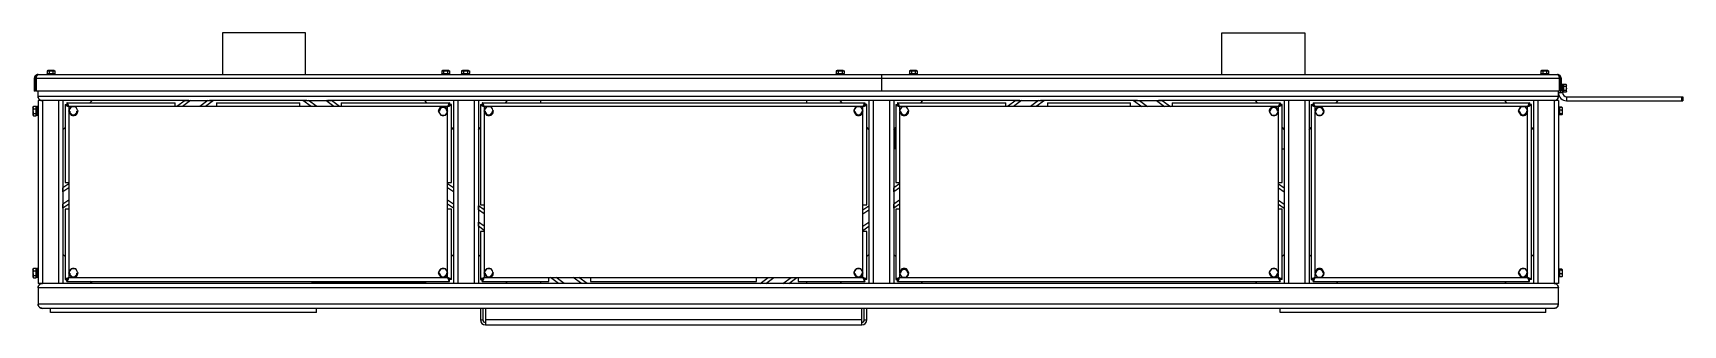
# Paper-space layout '_Inferiore' of a CAD drawing. Header units: millimetres. Extents: x -903 to 1083, y -216 to 136.
import ezdxf

# ---------------------------------------------------------------- set-up
doc = ezdxf.new("R2010")
doc.units = ezdxf.units.MM

psp = doc.layouts.new('_Inferiore')

# ---------------------------------------------------------------- linework, layer by layer
at = {"color": 7, "linetype": 'Continuous', "lineweight": 25}
for p, q in [((-574.8, 135.8), (-674.8, 135.8)), ((-674.8, 135.8), (-674.8, 85.8)), ((-574.8, 85.8), (-574.8, 135.8)), ((528.2, 85.8), (528.2, 135.8)), ((528.2, 135.8), (628.2, 135.8)), ((628.2, 135.8), (628.2, 85.8)), ((-901.3, 81.3), (-901.3, 65.8)), ((-901.3, 81.3), (-899.8, 81.3)), ((-899.8, 81.3), (-899.8, 65.8)), ((-899.1, 81.3), (934.5, 81.3)), ((-899.1, 81.3), (-899.1, 65.8)), ((-896.8, 85.8), (932.2, 85.8)), ((-886.3, 86.6), (-886.3, 85.8)), ((-876.3, 86.6), (-886.3, 86.6)), ((-885, 90.6), (-885.9, 90.1)), ((-885.9, 90.1), (-885.9, 87.1)), ((-885.9, 87.1), (-876.6, 87.1)), ((-877.5, 90.6), (-885, 90.6)), ((-884.3, 86.6), (-884.3, 87.1)), ((-883.6, 90.1), (-883.6, 87.1)), ((-879, 90.1), (-879, 87.1)), ((-878.3, 86.6), (-878.3, 87.1)), ((-877.5, 90.6), (-876.6, 90.1)), ((-877.1, 85.8), (-877.1, 86.6)), ((-876.6, 90.1), (-876.6, 87.1)), ((-876.3, 85.8), (-876.3, 86.6)), ((-411.3, 86.6), (-411.3, 85.8)), ((-401.3, 86.6), (-411.3, 86.6)), ((-410, 90.6), (-410.9, 90.1)), ((-410.9, 90.1), (-410.9, 87.1)), ((-410.9, 87.1), (-401.6, 87.1)), ((-402.5, 90.6), (-410, 90.6)), ((-409.3, 86.6), (-409.3, 87.1)), ((-408.6, 90.1), (-408.6, 87.1)), ((-404, 90.1), (-404, 87.1)), ((-403.3, 86.6), (-403.3, 87.1)), ((-402.5, 90.6), (-401.6, 90.1)), ((-402.1, 85.8), (-402.1, 86.6)), ((-401.6, 90.1), (-401.6, 87.1)), ((-401.3, 85.8), (-401.3, 86.6)), ((-387.3, 86.6), (-387.3, 85.8)), ((-377.3, 86.6), (-387.3, 86.6)), ((-386, 90.6), (-386.9, 90.1)), ((-386.9, 90.1), (-386.9, 87.1)), ((-386.9, 87.1), (-377.6, 87.1)), ((-378.5, 90.6), (-386, 90.6)), ((-385.3, 86.6), (-385.3, 87.1)), ((-384.6, 90.1), (-384.6, 87.1)), ((-380, 90.1), (-380, 87.1)), ((-379.3, 86.6), (-379.3, 87.1)), ((-378.5, 90.6), (-377.6, 90.1)), ((-378.1, 85.8), (-378.1, 86.6)), ((-377.6, 90.1), (-377.6, 87.1)), ((-377.3, 85.8), (-377.3, 86.6)), ((63.7, 86.6), (63.7, 85.8)), ((73.7, 86.6), (63.7, 86.6)), ((65, 90.6), (64.1, 90.1)), ((64.1, 90.1), (64.1, 87.1)), ((64.1, 87.1), (73.4, 87.1)), ((72.5, 90.6), (65, 90.6)), ((65.7, 86.6), (65.7, 87.1)), ((66.4, 90.1), (66.4, 87.1)), ((71, 90.1), (71, 87.1)), ((71.7, 86.6), (71.7, 87.1)), ((72.5, 90.6), (73.4, 90.1)), ((72.9, 85.8), (72.9, 86.6)), ((73.4, 90.1), (73.4, 87.1)), ((73.7, 85.8), (73.7, 86.6)), ((118.7, 65.8), (118.7, 85.8)), ((151.7, 86.6), (151.7, 85.8)), ((161.7, 86.6), (151.7, 86.6)), ((153, 90.6), (152.1, 90.1)), ((152.1, 90.1), (152.1, 87.1)), ((152.1, 87.1), (161.4, 87.1)), ((160.5, 90.6), (153, 90.6)), ((153.7, 86.6), (153.7, 87.1)), ((154.4, 90.1), (154.4, 87.1)), ((159, 90.1), (159, 87.1)), ((159.7, 86.6), (159.7, 87.1)), ((160.5, 90.6), (161.4, 90.1)), ((160.9, 85.8), (160.9, 86.6)), ((161.4, 90.1), (161.4, 87.1)), ((161.7, 85.8), (161.7, 86.6)), ((911.7, 86.6), (911.7, 85.8)), ((921.7, 86.6), (911.7, 86.6)), ((913, 90.6), (912.1, 90.1)), ((912.1, 90.1), (912.1, 87.1)), ((912.1, 87.1), (921.4, 87.1)), ((920.5, 90.6), (913, 90.6)), ((913.7, 86.6), (913.7, 87.1)), ((914.4, 90.1), (914.4, 87.1)), ((919, 90.1), (919, 87.1)), ((919.7, 86.6), (919.7, 87.1)), ((920.5, 90.6), (921.4, 90.1)), ((920.9, 85.8), (920.9, 86.6)), ((921.4, 90.1), (921.4, 87.1)), ((921.7, 85.8), (921.7, 86.6)), ((934.5, 65.8), (934.5, 81.3)), ((936.7, 81.3), (935.2, 81.3)), ((935.2, 81.3), (935.2, 65.8)), ((936.7, 81.3), (936.7, 65.8)), ((-899.8, 65.8), (-901.3, 65.8)), ((934.5, 65.8), (-899.1, 65.8)), ((-896.8, 59.5), (-896.8, 65.8)), ((933.2, 59.5), (933.2, 65.8)), ((933.2, 64.1), (939, 64.1)), ((934.5, 74.1), (935.2, 74.1)), ((935.2, 72.6), (934.5, 72.6)), ((935.2, 65.8), (936.7, 65.8)), ((936.7, 74.1), (939, 74.1)), ((938.2, 72.6), (936.7, 72.6)), ((938.2, 74.1), (938.2, 64.1)), ((939, 64.1), (939, 74.1)), ((939, 72.1), (939.5, 72.1)), ((939, 66.1), (939.5, 66.1)), ((939.5, 73.7), (939.5, 64.4)), ((942.5, 73.7), (939.5, 73.7)), ((942.5, 71.4), (939.5, 71.4)), ((942.5, 66.7), (939.5, 66.7)), ((942.5, 64.4), (939.5, 64.4)), ((943, 72.8), (942.5, 73.7)), ((943, 65.3), (942.5, 64.4)), ((943, 65.3), (943, 72.8)), ((-902.9, 46.1), (-902.1, 47.5)), ((-902.9, 46.1), (-902.9, 37.4)), ((-902.1, 47.5), (-898.9, 47.5)), ((-902.1, 44.6), (-898.9, 44.6)), ((-898.9, 36), (-898.9, 47.5)), ((-898.4, 45.8), (-898.9, 45.8)), ((-898.4, 47.3), (-898.4, 36.3)), ((-896.8, 47.3), (-898.4, 47.3)), ((933.2, 59.5), (-896.8, 59.5)), ((-715.2, 54.3), (-896.8, 54.3)), ((-896.8, 54.3), (-896.8, -165.7)), ((-891.6, 54.3), (-891.6, -165.7)), ((-872, 54.3), (-872, -165.7)), ((-866.8, 54.3), (-866.8, -165.7)), ((-864.3, 49.5), (-864.3, -44.2)), ((-864.3, 49.5), (-862.8, 49.5)), ((-862.1, 51.8), (-862.1, 50.3)), ((-862.1, 51.8), (-731.8, 51.8)), ((-858.7, 41.8), (-860, 41.8)), ((-403.8, 47.3), (-859.8, 47.3)), ((-859.8, 47.3), (-859.8, 42.2)), ((-859.8, 41.3), (-859.8, -152.8)), ((-849.9, 41.8), (-848.5, 41.8)), ((-834.3, 51.8), (-831.8, 54.3)), ((-731.8, 47.3), (-731.8, 51.8)), ((-719.9, 54.3), (-729.7, 47.3)), ((-713.1, 54.3), (-722.8, 47.3)), ((-713.1, 54.3), (-692.4, 54.3)), ((-692.4, 54.3), (-702.2, 47.3)), ((-685.5, 54.3), (-695.3, 47.3)), ((-573.2, 54.3), (-690.3, 54.3)), ((-681.8, 51.8), (-681.8, 47.3)), ((-681.8, 51.8), (-581.8, 51.8)), ((-581.8, 47.3), (-581.8, 51.8)), ((-568.2, 47.3), (-578, 54.3)), ((-571.1, 54.3), (-550.5, 54.3)), ((-561.3, 47.3), (-571.1, 54.3)), ((-540.7, 47.3), (-550.5, 54.3)), ((284.8, 54.3), (-548.3, 54.3)), ((-533.8, 47.3), (-543.6, 54.3)), ((-531.8, 51.8), (-401.5, 51.8)), ((-531.8, 51.8), (-531.8, 47.3)), ((-431.8, 54.3), (-429.3, 51.8)), ((-413.7, 41.8), (-415, 41.8)), ((-404.9, 41.8), (-403.5, 41.8)), ((-403.8, 42.2), (-403.8, 47.3)), ((-403.8, -152.8), (-403.8, 41.3)), ((-401.5, 51.8), (-401.5, 50.3)), ((-399.3, 49.5), (-400.8, 49.5)), ((-399.3, -44.2), (-399.3, 49.5)), ((-396.8, 54.3), (-396.8, -165.7)), ((-391.6, 54.3), (-391.6, -165.7)), ((-372, 54.3), (-372, -165.7)), ((-366.8, 54.3), (-366.8, -165.7)), ((-364.3, 49.5), (-364.3, -71.2)), ((-364.3, 49.5), (-362.8, 49.5)), ((-362.1, 51.8), (98.5, 51.8)), ((-362.1, 51.8), (-362.1, 50.3)), ((-358.7, 41.8), (-360, 41.8)), ((96.2, 47.3), (-359.8, 47.3)), ((-359.8, 47.3), (-359.8, 42.2)), ((-359.8, 41.3), (-359.8, -152.8)), ((-349.9, 41.8), (-348.5, 41.8)), ((-334.3, 51.8), (-331.8, 54.3)), ((-291.8, 54.3), (-291.8, 51.8)), ((28.2, 54.3), (28.2, 51.8)), ((68.2, 54.3), (70.7, 51.8)), ((86.3, 41.8), (85, 41.8)), ((95.1, 41.8), (96.5, 41.8)), ((96.2, 42.2), (96.2, 47.3)), ((96.2, -152.8), (96.2, 41.3)), ((98.5, 51.8), (98.5, 50.3)), ((100.7, 49.5), (99.2, 49.5)), ((100.7, -71.2), (100.7, 49.5)), ((103.2, 54.3), (103.2, -165.7)), ((108.4, 54.3), (108.4, -165.7)), ((128, 54.3), (128, -165.7)), ((133.2, 54.3), (133.2, -165.7)), ((135.7, 49.5), (135.7, -44.2)), ((135.7, 49.5), (137.2, 49.5)), ((137.9, 51.8), (268.2, 51.8)), ((137.9, 51.8), (137.9, 50.3)), ((141.3, 41.8), (140, 41.8)), ((596.2, 47.3), (140.2, 47.3)), ((140.2, 47.3), (140.2, 42.2)), ((140.2, 41.3), (140.2, -152.8)), ((150.1, 41.8), (151.5, 41.8)), ((165.7, 51.8), (168.2, 54.3)), ((268.2, 47.3), (268.2, 51.8)), ((280.1, 54.3), (270.3, 47.3)), ((286.9, 54.3), (277.2, 47.3)), ((286.9, 54.3), (307.6, 54.3)), ((307.6, 54.3), (297.8, 47.3)), ((314.5, 54.3), (304.7, 47.3)), ((426.8, 54.3), (309.7, 54.3)), ((318.2, 51.8), (418.2, 51.8)), ((318.2, 51.8), (318.2, 47.3)), ((418.2, 47.3), (418.2, 51.8)), ((422, 54.3), (431.8, 47.3)), ((428.9, 54.3), (449.5, 54.3)), ((428.9, 54.3), (438.7, 47.3)), ((449.5, 54.3), (459.3, 47.3)), ((933.2, 54.3), (451.7, 54.3)), ((456.4, 54.3), (466.2, 47.3)), ((468.2, 51.8), (598.5, 51.8)), ((468.2, 51.8), (468.2, 47.3)), ((568.2, 54.3), (570.7, 51.8)), ((586.3, 41.8), (585, 41.8)), ((595.1, 41.8), (596.5, 41.8)), ((596.2, 42.2), (596.2, 47.3)), ((596.2, -152.8), (596.2, 41.3)), ((598.5, 51.8), (598.5, 50.3)), ((600.7, 49.5), (599.2, 49.5)), ((600.7, -44.2), (600.7, 49.5)), ((603.2, 54.3), (603.2, -165.7)), ((608.4, 54.3), (608.4, -165.7)), ((628, 54.3), (628, -165.7)), ((633.2, 54.3), (633.2, -165.7)), ((635.7, 49.5), (635.7, -161)), ((635.7, 49.5), (637.2, 49.5)), ((637.9, 51.8), (898.5, 51.8)), ((637.9, 51.8), (637.9, 50.3)), ((641.3, 41.8), (640, 41.8)), ((896.2, 47.3), (640.2, 47.3)), ((640.2, 47.3), (640.2, 42.2)), ((640.2, 41.3), (640.2, -152.8)), ((650.1, 41.8), (651.5, 41.8)), ((665.7, 51.8), (668.2, 54.3)), ((868.2, 54.3), (870.7, 51.8)), ((886.3, 41.8), (885, 41.8)), ((895.1, 41.8), (896.5, 41.8)), ((896.2, 42.2), (896.2, 47.3)), ((896.2, -152.8), (896.2, 41.3)), ((898.5, 51.8), (898.5, 50.3)), ((900.7, 49.5), (899.2, 49.5)), ((900.7, -161), (900.7, 49.5)), ((903.2, 54.3), (903.2, -165.7)), ((908.4, 54.3), (908.4, -165.7)), ((928, 54.3), (928, -165.7)), ((933.2, 54.3), (933.2, -165.7)), ((933.2, 46.8), (934, 46.8)), ((934, 36.8), (934, 46.8)), ((934.5, 44.8), (934, 44.8)), ((934, 44.6), (934.5, 44.6)), ((934.5, 46.4), (934.5, 37.1)), ((937.5, 46.4), (934.5, 46.4)), ((937.5, 46.1), (934.5, 46.1)), ((937.5, 42.7), (934.5, 42.7)), ((938, 45.5), (937.5, 46.4)), ((937.5, 46.4), (937.6, 46.3)), ((938, 45.3), (937.5, 46.1)), ((937.8, 45.8), (937.5, 46.1)), ((938, 38), (938, 45.5)), ((943.2, 59.1), (1083.2, 59.1)), ((943.2, 59.1), (943.2, 54.1)), ((943.2, 54.1), (1083.2, 54.1)), ((1081.7, 54.1), (1081.7, 59.1)), ((1083.2, 59.1), (1083.2, 54.1)), ((-902.9, 37.4), (-902.1, 36)), ((-902.1, 38.9), (-898.9, 38.9)), ((-902.1, 36), (-898.9, 36)), ((-898.4, 37.8), (-898.9, 37.8)), ((-896.8, 36.3), (-898.4, 36.3)), ((-866.8, 19.3), (-864.3, 21.8)), ((-399.3, 21.8), (-396.8, 19.3)), ((-366.8, 19.3), (-364.3, 21.8)), ((100.7, 21.8), (103.2, 19.3)), ((133.2, 19.3), (135.7, 21.8)), ((134.7, 20.8), (134.7, -3.7)), ((600.7, 21.8), (603.2, 19.3)), ((633.2, 19.3), (635.7, 21.8)), ((900.7, 21.8), (903.2, 19.3)), ((933.2, 36.8), (934, 36.8)), ((934, 38.8), (934.5, 38.8)), ((937.5, 38.3), (934.5, 38.3)), ((937.5, 37.4), (934.5, 37.4)), ((937.5, 37.1), (934.5, 37.1)), ((938, 38), (937.5, 37.1)), ((937.7, 37.8), (937.5, 37.1)), ((135.7, -3.7), (133.2, -3.7)), ((600.7, -3.7), (603.2, -3.7)), ((-859.8, -45.7), (-866.8, -50.7)), ((-859.8, -50.6), (-866.8, -55.6)), ((-864.3, -44.2), (-859.8, -44.2)), ((-403.8, -44.2), (-399.3, -44.2)), ((-396.8, -50.7), (-403.8, -45.7)), ((-396.8, -55.6), (-403.8, -50.6)), ((140.2, -45.7), (133.2, -50.7)), ((140.2, -50.6), (133.2, -55.6)), ((135.7, -44.2), (140.2, -44.2)), ((596.2, -44.2), (600.7, -44.2)), ((596.2, -45.7), (603.2, -50.7)), ((596.2, -50.6), (603.2, -55.6)), ((-859.8, -65.4), (-866.8, -70.4)), ((-859.8, -70.3), (-866.8, -75.3)), ((-864.3, -76.2), (-864.3, -161)), ((-859.8, -76.2), (-864.3, -76.2)), ((-396.8, -70.4), (-403.8, -65.4)), ((-396.8, -75.3), (-403.8, -70.3)), ((-399.3, -76.2), (-403.8, -76.2)), ((-399.3, -161), (-399.3, -76.2)), ((-359.8, -77.2), (-366.8, -72.2)), ((-359.8, -82.1), (-366.8, -77.1)), ((-364.3, -71.2), (-359.8, -71.2)), ((96.2, -71.2), (100.7, -71.2)), ((96.2, -77.2), (103.2, -72.2)), ((96.2, -82.1), (103.2, -77.1)), ((140.2, -65.4), (133.2, -70.4)), ((140.2, -70.3), (133.2, -75.3)), ((135.7, -76.2), (135.7, -161)), ((140.2, -76.2), (135.7, -76.2)), ((596.2, -65.4), (603.2, -70.4)), ((596.2, -70.3), (603.2, -75.3)), ((600.7, -76.2), (596.2, -76.2)), ((600.7, -161), (600.7, -76.2)), ((-359.8, -96.9), (-366.8, -91.8)), ((-359.8, -101.8), (-366.8, -96.8)), ((96.2, -96.9), (103.2, -91.8)), ((96.2, -101.8), (103.2, -96.8)), ((-364.3, -103.2), (-364.3, -161)), ((-359.8, -103.2), (-364.3, -103.2)), ((100.7, -103.2), (96.2, -103.2)), ((100.7, -161), (100.7, -103.2)), ((-864.3, -133.2), (-866.8, -130.7)), ((-396.8, -130.7), (-399.3, -133.2)), ((-364.3, -133.2), (-366.8, -130.7)), ((103.2, -130.7), (100.7, -133.2)), ((135.7, -133.2), (133.2, -130.7)), ((603.2, -130.7), (600.7, -133.2)), ((635.7, -133.2), (633.2, -130.7)), ((903.2, -130.7), (900.7, -133.2)), ((-902.9, -148.9), (-902.1, -147.5)), ((-902.9, -148.9), (-902.9, -157.6)), ((-902.9, -157.6), (-902.1, -159)), ((-902.1, -147.5), (-898.9, -147.5)), ((-902.1, -150.4), (-898.9, -150.4)), ((-902.1, -156.1), (-898.9, -156.1)), ((-898.9, -159), (-898.9, -147.5)), ((-898.4, -149.2), (-898.9, -149.2)), ((-898.4, -157.2), (-898.9, -157.2)), ((-896.8, -147.7), (-898.4, -147.7)), ((-898.4, -147.7), (-898.4, -158.7)), ((-896.8, -158.7), (-898.4, -158.7)), ((-858.7, -153.2), (-860, -153.2)), ((-859.8, -153.7), (-859.8, -158.7)), ((-859.8, -158.7), (-403.8, -158.7)), ((-849.9, -153.2), (-848.5, -153.2)), ((-413.7, -153.2), (-415, -153.2)), ((-404.9, -153.2), (-403.5, -153.2)), ((-403.8, -158.7), (-403.8, -153.7)), ((-358.7, -153.2), (-360, -153.2)), ((-359.8, -153.7), (-359.8, -158.7)), ((-359.8, -158.7), (96.2, -158.7)), ((-349.9, -153.2), (-348.5, -153.2)), ((-281.8, -163.2), (-281.8, -158.7)), ((-270.3, -165.7), (-280.1, -158.7)), ((-263.4, -165.7), (-273.2, -158.7)), ((-242.8, -165.7), (-252.6, -158.7)), ((-235.9, -165.7), (-245.7, -158.7)), ((-231.8, -158.7), (-231.8, -163.2)), ((-31.8, -163.2), (-31.8, -158.7)), ((-27.6, -165.7), (-17.8, -158.7)), ((-20.8, -165.7), (-11, -158.7)), ((-0.1, -165.7), (9.7, -158.7)), ((6.8, -165.7), (16.5, -158.7)), ((18.2, -158.7), (18.2, -163.2)), ((86.3, -153.2), (85, -153.2)), ((95.1, -153.2), (96.5, -153.2)), ((96.2, -158.7), (96.2, -153.7)), ((141.3, -153.2), (140, -153.2)), ((140.2, -153.7), (140.2, -158.7)), ((140.2, -158.7), (596.2, -158.7)), ((150.1, -153.2), (151.5, -153.2)), ((586.3, -153.2), (585, -153.2)), ((595.1, -153.2), (596.5, -153.2)), ((596.2, -158.7), (596.2, -153.7)), ((641.3, -153.2), (640, -153.2)), ((640.2, -153.7), (640.2, -158.7)), ((640.2, -158.7), (896.2, -158.7)), ((650.1, -153.2), (651.5, -153.2)), ((886.3, -153.2), (885, -153.2)), ((895.1, -153.2), (896.5, -153.2)), ((896.2, -158.7), (896.2, -153.7)), ((933.2, -148.2), (934, -148.2)), ((933.2, -158.2), (934, -158.2)), ((934, -158.2), (934, -148.2)), ((934, -150.2), (934.5, -150.2)), ((934, -156.1), (934.5, -156.1)), ((934, -156.2), (934.5, -156.2)), ((934.5, -148.6), (934.5, -157.9)), ((937.5, -148.6), (934.5, -148.6)), ((937.5, -148.8), (934.5, -148.8)), ((937.5, -149.9), (934.5, -149.9)), ((937.5, -154.3), (934.5, -154.3)), ((937.5, -157.7), (934.5, -157.7)), ((937.5, -157.9), (934.5, -157.9)), ((938, -149.5), (937.5, -148.6)), ((937.5, -148.6), (937.7, -149.2)), ((938, -156.8), (937.5, -157.7)), ((937.5, -157.7), (937.7, -157.4)), ((937.6, -157.7), (937.5, -157.9)), ((937.8, -157.4), (938, -157)), ((938, -157), (938, -149.5)), ((-902.1, -159), (-898.9, -159)), ((-265.6, -165.7), (-896.8, -165.7)), ((-896.8, -170.9), (-896.8, -190.5)), ((933.2, -170.9), (-896.8, -170.9)), ((-864.3, -161), (-862.8, -161)), ((-862.1, -163.2), (-862.1, -161.7)), ((-862.1, -163.2), (-401.5, -163.2)), ((-831.8, -165.7), (-834.3, -163.2)), ((-566.8, -165.7), (-566.8, -163.7)), ((-566.8, -163.7), (-429.8, -163.7)), ((-429.3, -163.2), (-431.8, -165.7)), ((-401.5, -163.2), (-401.5, -161.7)), ((-399.3, -161), (-400.8, -161)), ((-364.3, -161), (-362.8, -161)), ((-362.1, -163.2), (-362.1, -161.7)), ((-362.1, -163.2), (-281.8, -163.2)), ((-331.8, -165.7), (-334.3, -163.2)), ((-291.8, -163.2), (-291.8, -165.7)), ((-242.8, -165.7), (-263.4, -165.7)), ((-22.9, -165.7), (-240.6, -165.7)), ((-231.8, -163.2), (-31.8, -163.2)), ((-0.1, -165.7), (-20.8, -165.7)), ((933.2, -165.7), (2, -165.7)), ((18.2, -163.2), (98.5, -163.2)), ((28.2, -163.2), (28.2, -165.7)), ((70.7, -163.2), (68.2, -165.7)), ((98.5, -163.2), (98.5, -161.7)), ((100.7, -161), (99.2, -161)), ((135.7, -161), (137.2, -161)), ((137.9, -163.2), (137.9, -161.7)), ((137.9, -163.2), (598.5, -163.2)), ((168.2, -165.7), (165.7, -163.2)), ((570.2, -163.7), (166.2, -163.7)), ((172.8, -163.7), (172.8, -163.2)), ((183.2, -163.2), (183.2, -163.7)), ((203.2, -163.2), (203.2, -163.7)), ((570.7, -163.2), (568.2, -165.7)), ((598.5, -163.2), (598.5, -161.7)), ((600.7, -161), (599.2, -161)), ((635.7, -161), (637.2, -161)), ((637.9, -163.2), (637.9, -161.7)), ((637.9, -163.2), (898.5, -163.2)), ((668.2, -165.7), (665.7, -163.2)), ((870.7, -163.2), (868.2, -165.7)), ((898.5, -163.2), (898.5, -161.7)), ((900.7, -161), (899.2, -161)), ((933.2, -190.5), (933.2, -170.9)), ((933.2, -190.5), (-896.8, -190.5)), ((928, -195.7), (-891.6, -195.7)), ((-881.8, -200.7), (-881.8, -195.7)), ((-561.8, -200.7), (-561.8, -195.7)), ((-364.3, -195.7), (-364.3, -209.7)), ((-361.3, -195.7), (-361.3, -209.7)), ((-358.3, -195.7), (-358.3, -215.7)), ((94.7, -215.7), (94.7, -195.7)), ((97.7, -209.7), (97.7, -195.7)), ((100.7, -209.7), (100.7, -195.7)), ((598.2, -200.7), (598.2, -195.7)), ((918.2, -200.7), (918.2, -195.7)), ((-561.8, -200.7), (-881.8, -200.7)), ((-364.3, -209.7), (-361.3, -209.7)), ((94.7, -209.7), (-358.3, -209.7)), ((-358.3, -215.7), (94.7, -215.7)), ((97.7, -209.7), (100.7, -209.7)), ((918.2, -200.7), (598.2, -200.7))]:
    psp.add_line(p, q, dxfattribs=at)
for centre, radius, start, end in [((943.2, 64.1), 10, 180, 270), ((943.2, 64.1), 5, 180, 270), ((-854.3, 41.8), 5.5, 127.4937, 172.1802), ((-854.3, 41.8), 4.39, 180, 0), ((-854.3, 41.8), 5.5, 65.5154, 113.664), ((-854.3, 41.8), 5.5, 307.4937, 352.1802), ((-409.3, 41.8), 5.5, 127.4937, 172.1802), ((-409.3, 41.8), 4.39, 0, 180), ((-409.3, 41.8), 5.5, 65.5154, 113.664), ((-409.3, 41.8), 5.5, 307.4937, 352.1802), ((-354.3, 41.8), 5.5, 127.4937, 172.1802), ((-354.3, 41.8), 4.39, 180, 0), ((-354.3, 41.8), 5.5, 65.5154, 113.664), ((-354.3, 41.8), 5.5, 307.4937, 352.1802), ((90.7, 41.8), 5.5, 127.4937, 172.1802), ((90.7, 41.8), 4.39, 180, 0), ((90.7, 41.8), 5.5, 65.5154, 113.664), ((90.7, 41.8), 5.5, 307.4937, 352.1802), ((145.7, 41.8), 5.5, 127.4937, 172.1802), ((145.7, 41.8), 4.39, 180, 0), ((145.7, 41.8), 5.5, 65.5154, 113.664), ((145.7, 41.8), 5.5, 307.4937, 352.1802), ((590.7, 41.8), 5.5, 127.4937, 172.1802), ((590.7, 41.8), 4.39, 0, 180), ((590.7, 41.8), 5.5, 65.38, 114.62), ((590.7, 41.8), 5.5, 307.4937, 352.1802), ((645.7, 41.8), 5.5, 127.4937, 172.1802), ((645.7, 41.8), 4.39, 0, 180), ((645.7, 41.8), 5.5, 65.5154, 113.664), ((645.7, 41.8), 5.5, 307.4937, 352.1802), ((890.7, 41.8), 5.5, 127.4937, 172.1802), ((890.7, 41.8), 4.39, 180, 0), ((890.7, 41.8), 5.5, 65.38, 114.62), ((890.7, 41.8), 5.5, 307.4937, 352.1802), ((-854.3, 41.8), 5.5, 245.5154, 293.664), ((-409.3, 41.8), 5.5, 245.5154, 293.664), ((-354.3, 41.8), 5.5, 245.5154, 293.664), ((90.7, 41.8), 5.5, 245.5154, 293.664), ((145.7, 41.8), 5.5, 245.5154, 293.664), ((590.7, 41.8), 5.5, 245.38, 294.62), ((645.7, 41.8), 5.5, 245.5154, 293.664), ((890.7, 41.8), 5.5, 245.38, 294.62), ((-854.3, -153.2), 5.5, 127.4937, 172.1802), ((-854.3, -153.2), 4.39, 180, 0), ((-854.3, -153.2), 5.5, 65.5154, 113.664), ((-854.3, -153.2), 5.5, 245.5154, 293.664), ((-854.3, -153.2), 5.5, 307.4937, 352.1802), ((-409.3, -153.2), 5.5, 127.4937, 172.1802), ((-409.3, -153.2), 4.39, 180, 0), ((-409.3, -153.2), 5.5, 65.5154, 113.664), ((-409.3, -153.2), 5.5, 245.5154, 293.664), ((-409.3, -153.2), 5.5, 307.4937, 352.1802), ((-354.3, -153.2), 5.5, 127.4937, 172.1802), ((-354.3, -153.2), 4.39, 180, 0), ((-354.3, -153.2), 5.5, 245.38, 294.62), ((-354.3, -153.2), 5.5, 65.5154, 113.664), ((-354.3, -153.2), 5.5, 307.4937, 352.1802), ((90.7, -153.2), 5.5, 127.4937, 172.1802), ((90.7, -153.2), 4.39, 180, 0), ((90.7, -153.2), 5.5, 65.5154, 113.664), ((90.7, -153.2), 5.5, 245.5154, 293.664), ((90.7, -153.2), 5.5, 307.4937, 352.1802), ((145.7, -153.2), 5.5, 127.4937, 172.1802), ((145.7, -153.2), 4.39, 0, 180), ((145.7, -153.2), 5.5, 65.5154, 113.664), ((145.7, -153.2), 5.5, 245.5154, 293.664), ((145.7, -153.2), 5.5, 307.4937, 352.1802), ((590.7, -153.2), 5.5, 127.4937, 172.1802), ((590.7, -153.2), 4.39, 180, 0), ((590.7, -153.2), 5.5, 65.5154, 113.664), ((590.7, -153.2), 5.5, 245.5154, 293.664), ((590.7, -153.2), 5.5, 307.4937, 352.1802), ((645.7, -153.2), 5.5, 127.4937, 172.1802), ((645.7, -153.2), 4.39, 0, 180), ((645.7, -153.2), 5.5, 65.5154, 113.664), ((645.7, -153.2), 5.5, 245.5154, 293.664), ((645.7, -153.2), 5.5, 307.4937, 352.1802), ((890.7, -153.2), 5.5, 127.4937, 172.1802), ((890.7, -153.2), 4.39, 180, 0), ((890.7, -153.2), 5.5, 65.5154, 113.664), ((890.7, -153.2), 5.5, 245.5154, 293.664), ((890.7, -153.2), 5.5, 307.4937, 352.1802), ((-358.3, -209.7), 6, 180, 270), ((-358.3, -209.7), 3, 180, 270), ((94.7, -209.7), 3, 270, 0), ((94.7, -209.7), 6, 270, 0)]:
    psp.add_arc(centre, radius, start, end, dxfattribs=at)
for points in [[(-896.8, 85.8), (-897.4, 85.7), (-898.5, 85.6), (-900, 84.5), (-901.1, 83), (-901.2, 81.8), (-901.3, 81.3)], [(-899.1, 81.3), (-898.9, 81.8), (-898.5, 83), (-897.9, 84.5), (-897.3, 85.6), (-897, 85.7), (-896.8, 85.8)], [(932.2, 85.8), (932.4, 85.7), (932.8, 85.6), (933.4, 84.5), (934, 83), (934.3, 81.8), (934.5, 81.3)], [(936.7, 81.3), (936.7, 81.8), (936.5, 83), (935.5, 84.5), (934, 85.6), (932.8, 85.7), (932.2, 85.8)], [(-864.3, 49.5), (-864.2, 49.4), (-864.1, 49), (-863, 48.4), (-861.5, 47.8), (-860.4, 47.4), (-859.8, 47.3)], [(-862.8, 49.5), (-862.7, 49.4), (-862.6, 49), (-861.9, 48.4), (-860.9, 47.8), (-860.2, 47.4), (-859.8, 47.3)], [(-859.8, 47.3), (-860, 47.8), (-860.3, 49), (-860.9, 50.5), (-861.5, 51.6), (-861.9, 51.7), (-862.1, 51.8)], [(-859.8, 47.3), (-860, 47.6), (-860.3, 48.4), (-860.9, 49.4), (-861.5, 50.1), (-861.9, 50.2), (-862.1, 50.3)], [(-401.5, 51.8), (-401.7, 51.7), (-402, 51.6), (-402.6, 50.5), (-403.2, 49), (-403.6, 47.8), (-403.8, 47.3)], [(-401.5, 50.3), (-401.7, 50.2), (-402, 50.1), (-402.6, 49.4), (-403.2, 48.4), (-403.6, 47.6), (-403.8, 47.3)], [(-403.8, 47.3), (-403.2, 47.4), (-402, 47.8), (-400.5, 48.4), (-399.5, 49), (-399.3, 49.4), (-399.3, 49.5)], [(-403.8, 47.3), (-403.4, 47.4), (-402.6, 47.8), (-401.6, 48.4), (-400.9, 49), (-400.8, 49.4), (-400.8, 49.5)], [(-364.3, 49.5), (-364.2, 49.4), (-364.1, 49), (-363, 48.4), (-361.5, 47.8), (-360.4, 47.4), (-359.8, 47.3)], [(-362.8, 49.5), (-362.7, 49.4), (-362.6, 49), (-361.9, 48.4), (-360.9, 47.8), (-360.2, 47.4), (-359.8, 47.3)], [(-359.8, 47.3), (-360, 47.8), (-360.3, 49), (-360.9, 50.5), (-361.5, 51.6), (-361.9, 51.7), (-362.1, 51.8)], [(-359.8, 47.3), (-360, 47.6), (-360.3, 48.4), (-360.9, 49.4), (-361.5, 50.1), (-361.9, 50.2), (-362.1, 50.3)], [(98.5, 51.8), (98.3, 51.7), (98, 51.6), (97.4, 50.5), (96.8, 49), (96.4, 47.8), (96.2, 47.3)], [(98.5, 50.3), (98.3, 50.2), (98, 50.1), (97.4, 49.4), (96.8, 48.4), (96.4, 47.6), (96.2, 47.3)], [(96.2, 47.3), (96.8, 47.4), (98, 47.8), (99.5, 48.4), (100.5, 49), (100.7, 49.4), (100.7, 49.5)], [(96.2, 47.3), (96.6, 47.4), (97.4, 47.8), (98.4, 48.4), (99.1, 49), (99.2, 49.4), (99.2, 49.5)], [(135.7, 49.5), (135.8, 49.4), (135.9, 49), (137, 48.4), (138.5, 47.8), (139.6, 47.4), (140.2, 47.3)], [(137.2, 49.5), (137.3, 49.4), (137.4, 49), (138.1, 48.4), (139.1, 47.8), (139.8, 47.4), (140.2, 47.3)], [(140.2, 47.3), (140, 47.8), (139.7, 49), (139.1, 50.5), (138.5, 51.6), (138.1, 51.7), (137.9, 51.8)], [(140.2, 47.3), (140, 47.6), (139.7, 48.4), (139.1, 49.4), (138.5, 50.1), (138.1, 50.2), (137.9, 50.3)], [(598.5, 51.8), (598.3, 51.7), (598, 51.6), (597.4, 50.5), (596.8, 49), (596.4, 47.8), (596.2, 47.3)], [(598.5, 50.3), (598.3, 50.2), (598, 50.1), (597.4, 49.4), (596.8, 48.4), (596.4, 47.6), (596.2, 47.3)], [(596.2, 47.3), (596.8, 47.4), (598, 47.8), (599.5, 48.4), (600.5, 49), (600.7, 49.4), (600.7, 49.5)], [(596.2, 47.3), (596.6, 47.4), (597.4, 47.8), (598.4, 48.4), (599.1, 49), (599.2, 49.4), (599.2, 49.5)], [(635.7, 49.5), (635.8, 49.4), (635.9, 49), (637, 48.4), (638.5, 47.8), (639.6, 47.4), (640.2, 47.3)], [(637.2, 49.5), (637.3, 49.4), (637.4, 49), (638.1, 48.4), (639.1, 47.8), (639.8, 47.4), (640.2, 47.3)], [(640.2, 47.3), (640, 47.8), (639.7, 49), (639.1, 50.5), (638.5, 51.6), (638.1, 51.7), (637.9, 51.8)], [(640.2, 47.3), (640, 47.6), (639.7, 48.4), (639.1, 49.4), (638.5, 50.1), (638.1, 50.2), (637.9, 50.3)], [(898.5, 51.8), (898.3, 51.7), (898, 51.6), (897.4, 50.5), (896.8, 49), (896.4, 47.8), (896.2, 47.3)], [(898.5, 50.3), (898.3, 50.2), (898, 50.1), (897.4, 49.4), (896.8, 48.4), (896.4, 47.6), (896.2, 47.3)], [(896.2, 47.3), (896.8, 47.4), (898, 47.8), (899.5, 48.4), (900.5, 49), (900.7, 49.4), (900.7, 49.5)], [(896.2, 47.3), (896.6, 47.4), (897.4, 47.8), (898.4, 48.4), (899.1, 49), (899.2, 49.4), (899.2, 49.5)], [(-859.8, -158.7), (-860.4, -158.9), (-861.5, -159.3), (-863, -159.9), (-864.1, -160.5), (-864.2, -160.8), (-864.3, -161)], [(-859.8, -158.7), (-860.2, -158.9), (-860.9, -159.3), (-861.9, -159.9), (-862.6, -160.5), (-862.7, -160.8), (-862.8, -161)], [(-862.1, -163.2), (-861.9, -163.2), (-861.5, -163), (-860.9, -162), (-860.3, -160.5), (-860, -159.3), (-859.8, -158.7)], [(-862.1, -161.7), (-861.9, -161.7), (-861.5, -161.6), (-860.9, -160.9), (-860.3, -159.9), (-860, -159.1), (-859.8, -158.7)], [(-403.8, -158.7), (-403.6, -159.3), (-403.2, -160.5), (-402.6, -162), (-402, -163), (-401.7, -163.2), (-401.5, -163.2)], [(-403.8, -158.7), (-403.6, -159.1), (-403.2, -159.9), (-402.6, -160.9), (-402, -161.6), (-401.7, -161.7), (-401.5, -161.7)], [(-399.3, -161), (-399.3, -160.8), (-399.5, -160.5), (-400.5, -159.9), (-402, -159.3), (-403.2, -158.9), (-403.8, -158.7)], [(-400.8, -161), (-400.8, -160.8), (-400.9, -160.5), (-401.6, -159.9), (-402.6, -159.3), (-403.4, -158.9), (-403.8, -158.7)], [(-359.8, -158.7), (-360.4, -158.9), (-361.5, -159.3), (-363, -159.9), (-364.1, -160.5), (-364.2, -160.8), (-364.3, -161)], [(-359.8, -158.7), (-360.2, -158.9), (-360.9, -159.3), (-361.9, -159.9), (-362.6, -160.5), (-362.7, -160.8), (-362.8, -161)], [(-362.1, -163.2), (-361.9, -163.2), (-361.5, -163), (-360.9, -162), (-360.3, -160.5), (-360, -159.3), (-359.8, -158.7)], [(-362.1, -161.7), (-361.9, -161.7), (-361.5, -161.6), (-360.9, -160.9), (-360.3, -159.9), (-360, -159.1), (-359.8, -158.7)], [(96.2, -158.7), (96.4, -159.3), (96.8, -160.5), (97.4, -162), (98, -163), (98.3, -163.2), (98.5, -163.2)], [(96.2, -158.7), (96.4, -159.1), (96.8, -159.9), (97.4, -160.9), (98, -161.6), (98.3, -161.7), (98.5, -161.7)], [(100.7, -161), (100.7, -160.8), (100.5, -160.5), (99.5, -159.9), (98, -159.3), (96.8, -158.9), (96.2, -158.7)], [(99.2, -161), (99.2, -160.8), (99.1, -160.5), (98.4, -159.9), (97.4, -159.3), (96.6, -158.9), (96.2, -158.7)], [(140.2, -158.7), (139.6, -158.9), (138.5, -159.3), (137, -159.9), (135.9, -160.5), (135.8, -160.8), (135.7, -161)], [(140.2, -158.7), (139.8, -158.9), (139.1, -159.3), (138.1, -159.9), (137.4, -160.5), (137.3, -160.8), (137.2, -161)], [(137.9, -163.2), (138.1, -163.2), (138.5, -163), (139.1, -162), (139.7, -160.5), (140, -159.3), (140.2, -158.7)], [(137.9, -161.7), (138.1, -161.7), (138.5, -161.6), (139.1, -160.9), (139.7, -159.9), (140, -159.1), (140.2, -158.7)], [(596.2, -158.7), (596.4, -159.3), (596.8, -160.5), (597.4, -162), (598, -163), (598.3, -163.2), (598.5, -163.2)], [(596.2, -158.7), (596.4, -159.1), (596.8, -159.9), (597.4, -160.9), (598, -161.6), (598.3, -161.7), (598.5, -161.7)], [(600.7, -161), (600.7, -160.8), (600.5, -160.5), (599.5, -159.9), (598, -159.3), (596.8, -158.9), (596.2, -158.7)], [(599.2, -161), (599.2, -160.8), (599.1, -160.5), (598.4, -159.9), (597.4, -159.3), (596.6, -158.9), (596.2, -158.7)], [(640.2, -158.7), (639.6, -158.9), (638.5, -159.3), (637, -159.9), (635.9, -160.5), (635.8, -160.8), (635.7, -161)], [(640.2, -158.7), (639.8, -158.9), (639.1, -159.3), (638.1, -159.9), (637.4, -160.5), (637.3, -160.8), (637.2, -161)], [(637.9, -163.2), (638.1, -163.2), (638.5, -163), (639.1, -162), (639.7, -160.5), (640, -159.3), (640.2, -158.7)], [(637.9, -161.7), (638.1, -161.7), (638.5, -161.6), (639.1, -160.9), (639.7, -159.9), (640, -159.1), (640.2, -158.7)], [(896.2, -158.7), (896.4, -159.3), (896.8, -160.5), (897.4, -162), (898, -163), (898.3, -163.2), (898.5, -163.2)], [(896.2, -158.7), (896.4, -159.1), (896.8, -159.9), (897.4, -160.9), (898, -161.6), (898.3, -161.7), (898.5, -161.7)], [(900.7, -161), (900.7, -160.8), (900.5, -160.5), (899.5, -159.9), (898, -159.3), (896.8, -158.9), (896.2, -158.7)], [(899.2, -161), (899.2, -160.8), (899.1, -160.5), (898.4, -159.9), (897.4, -159.3), (896.6, -158.9), (896.2, -158.7)]]:
    psp.add_open_spline(points, degree=3, dxfattribs=at)
for points, knots in [([(-898.1, 83.9), (-898.4, 83.7), (-899, 83.4), (-899.6, 82.4), (-899.7, 81.6), (-899.8, 81.3)], [0, 0, 0, 0, 0.280009, 0.640004, 1, 1, 1, 1]), ([(-885.9, 90.1), (-885.5, 90.2), (-884.7, 90.6), (-884, 90.2), (-883.6, 90.1)], [0, 0, 0, 0, 0.499067, 1, 1, 1, 1]), ([(-883.6, 90.1), (-882.8, 90.2), (-881.3, 90.6), (-879.7, 90.2), (-879, 90.1)], [0, 0, 0, 0, 0.499858, 1, 1, 1, 1]), ([(-879, 90.1), (-878.6, 90.2), (-877.8, 90.6), (-877, 90.2), (-876.6, 90.1)], [0, 0, 0, 0, 0.499067, 1, 1, 1, 1]), ([(-410.9, 90.1), (-410.5, 90.2), (-409.7, 90.6), (-409, 90.2), (-408.6, 90.1)], [0, 0, 0, 0, 0.499067, 1, 1, 1, 1]), ([(-408.6, 90.1), (-407.8, 90.2), (-406.3, 90.6), (-404.7, 90.2), (-404, 90.1)], [0, 0, 0, 0, 0.499858, 1, 1, 1, 1]), ([(-404, 90.1), (-403.6, 90.2), (-402.8, 90.6), (-402, 90.2), (-401.6, 90.1)], [0, 0, 0, 0, 0.499067, 1, 1, 1, 1]), ([(-386.9, 90.1), (-386.5, 90.2), (-385.7, 90.6), (-385, 90.2), (-384.6, 90.1)], [0, 0, 0, 0, 0.499067, 1, 1, 1, 1]), ([(-384.6, 90.1), (-383.8, 90.2), (-382.3, 90.6), (-380.7, 90.2), (-380, 90.1)], [0, 0, 0, 0, 0.499858, 1, 1, 1, 1]), ([(-380, 90.1), (-379.6, 90.2), (-378.8, 90.6), (-378, 90.2), (-377.6, 90.1)], [0, 0, 0, 0, 0.499067, 1, 1, 1, 1]), ([(64.1, 90.1), (64.5, 90.2), (65.3, 90.6), (66, 90.2), (66.4, 90.1)], [0, 0, 0, 0, 0.499067, 1, 1, 1, 1]), ([(66.4, 90.1), (67.2, 90.2), (68.7, 90.6), (70.3, 90.2), (71, 90.1)], [0, 0, 0, 0, 0.499858, 1, 1, 1, 1]), ([(71, 90.1), (71.4, 90.2), (72.2, 90.6), (73, 90.2), (73.4, 90.1)], [0, 0, 0, 0, 0.499067, 1, 1, 1, 1]), ([(152.1, 90.1), (152.5, 90.2), (153.3, 90.6), (154, 90.2), (154.4, 90.1)], [0, 0, 0, 0, 0.499067, 1, 1, 1, 1]), ([(154.4, 90.1), (155.2, 90.2), (156.7, 90.6), (158.3, 90.2), (159, 90.1)], [0, 0, 0, 0, 0.499858, 1, 1, 1, 1]), ([(159, 90.1), (159.4, 90.2), (160.2, 90.6), (161, 90.2), (161.4, 90.1)], [0, 0, 0, 0, 0.499067, 1, 1, 1, 1]), ([(912.1, 90.1), (912.5, 90.2), (913.3, 90.6), (914, 90.2), (914.4, 90.1)], [0, 0, 0, 0, 0.499067, 1, 1, 1, 1]), ([(914.4, 90.1), (915.2, 90.2), (916.7, 90.6), (918.3, 90.2), (919, 90.1)], [0, 0, 0, 0, 0.499858, 1, 1, 1, 1]), ([(919, 90.1), (919.4, 90.2), (920.2, 90.6), (921, 90.2), (921.4, 90.1)], [0, 0, 0, 0, 0.499067, 1, 1, 1, 1]), ([(935.2, 81.3), (935.2, 81.6), (935.1, 82.4), (934.5, 83.4), (933.9, 83.7), (933.6, 83.9)], [0, 0, 0, 0, 0.359996, 0.719991, 1, 1, 1, 1]), ([(942.5, 73.7), (942.7, 73.3), (943.1, 72.5), (942.7, 71.7), (942.5, 71.4)], [0, 0, 0, 0, 0.499067, 1, 1, 1, 1]), ([(942.5, 71.4), (942.7, 70.6), (943.1, 69.1), (942.7, 67.5), (942.5, 66.7)], [0, 0, 0, 0, 0.499858, 1, 1, 1, 1]), ([(942.5, 66.7), (942.7, 66.4), (943.1, 65.6), (942.7, 64.8), (942.5, 64.4)], [0, 0, 0, 0, 0.499067, 1, 1, 1, 1]), ([(-902.1, 44.6), (-902.3, 45.1), (-902.7, 46.1), (-902.3, 47), (-902.1, 47.5)], [0, 0, 0, 0, 0.499067, 1, 1, 1, 1]), ([(-902.1, 38.9), (-902.3, 39.8), (-902.7, 41.8), (-902.3, 43.7), (-902.1, 44.6)], [0, 0, 0, 0, 0.499863, 1, 1, 1, 1]), ([(-891.6, 54.3), (-892, 54.3), (-893, 54.4), (-894.4, 55), (-895.5, 56), (-896.3, 57.1), (-896.7, 58.3), (-896.7, 59.1), (-896.8, 59.5)], [0, 0, 0, 0, 0.204354, 0.415712, 0.616815, 0.759332, 0.886228, 1, 1, 1, 1]), ([(-896.8, 59.5), (-896.7, 59), (-896.6, 57.9), (-895.9, 56.5), (-894.8, 55.3), (-893.3, 54.4), (-892.1, 54.3), (-891.6, 54.3)], [0, 0, 0, 0, 0.146754, 0.316126, 0.510248, 0.757793, 1, 1, 1, 1]), ([(-857.1, 46.8), (-857.6, 45.9), (-858.6, 44.3), (-859.6, 42.6), (-860, 41.8)], [0, 0, 0, 0, 0.499067, 1, 1, 1, 1]), ([(-860, 41.8), (-859.6, 40.9), (-858.6, 39.3), (-857.6, 37.6), (-857.1, 36.8)], [0, 0, 0, 0, 0.499067, 1, 1, 1, 1]), ([(-851.4, 46.8), (-852.3, 46.8), (-854.3, 46.8), (-856.2, 46.8), (-857.1, 46.8)], [0, 0, 0, 0, 0.500137, 1, 1, 1, 1]), ([(-848.5, 41.8), (-849, 42.6), (-849.9, 44.3), (-850.9, 45.9), (-851.4, 46.8)], [0, 0, 0, 0, 0.499067, 1, 1, 1, 1]), ([(-851.4, 36.8), (-850.9, 37.6), (-849.9, 39.3), (-849, 40.9), (-848.5, 41.8)], [0, 0, 0, 0, 0.499067, 1, 1, 1, 1]), ([(-719.9, 54.3), (-719.9, 54.3), (-719.9, 54.3), (-719.5, 54.3), (-718.8, 54.3), (-717.6, 54.3), (-715.6, 54.3), (-713.9, 54.3), (-713.1, 54.3)], [0, 0, 0, 0, 0.085005, 0.180816, 0.291502, 0.418244, 0.70617, 1, 1, 1, 1]), ([(-692.4, 54.3), (-691.6, 54.3), (-689.9, 54.3), (-687.9, 54.3), (-686.7, 54.3), (-686, 54.3), (-685.6, 54.3), (-685.6, 54.3), (-685.5, 54.3)], [0, 0, 0, 0, 0.29383, 0.581756, 0.708498, 0.819184, 0.914995, 1, 1, 1, 1]), ([(-578, 54.3), (-578, 54.3), (-577.9, 54.3), (-577.5, 54.3), (-576.8, 54.3), (-575.6, 54.3), (-573.6, 54.3), (-572, 54.3), (-571.1, 54.3)], [0, 0, 0, 0, 0.085005, 0.180816, 0.291502, 0.418244, 0.70617, 1, 1, 1, 1]), ([(-550.5, 54.3), (-549.6, 54.3), (-547.9, 54.3), (-546, 54.3), (-544.7, 54.3), (-544.1, 54.3), (-543.7, 54.3), (-543.6, 54.3), (-543.6, 54.3)], [0, 0, 0, 0, 0.29383, 0.581756, 0.708498, 0.819184, 0.914995, 1, 1, 1, 1]), ([(-412.1, 46.8), (-412.6, 45.9), (-413.6, 44.3), (-414.6, 42.6), (-415, 41.8)], [0, 0, 0, 0, 0.499067, 1, 1, 1, 1]), ([(-415, 41.8), (-414.6, 40.9), (-413.6, 39.3), (-412.6, 37.6), (-412.1, 36.8)], [0, 0, 0, 0, 0.499067, 1, 1, 1, 1]), ([(-406.4, 46.8), (-407.3, 46.8), (-409.3, 46.8), (-411.2, 46.8), (-412.1, 46.8)], [0, 0, 0, 0, 0.500137, 1, 1, 1, 1]), ([(-403.5, 41.8), (-404, 42.6), (-404.9, 44.3), (-405.9, 45.9), (-406.4, 46.8)], [0, 0, 0, 0, 0.499067, 1, 1, 1, 1]), ([(-406.4, 36.8), (-405.9, 37.6), (-404.9, 39.3), (-404, 40.9), (-403.5, 41.8)], [0, 0, 0, 0, 0.499067, 1, 1, 1, 1]), ([(-357.1, 46.8), (-357.6, 45.9), (-358.6, 44.3), (-359.6, 42.6), (-360, 41.8)], [0, 0, 0, 0, 0.499067, 1, 1, 1, 1]), ([(-360, 41.8), (-359.6, 40.9), (-358.6, 39.3), (-357.6, 37.6), (-357.1, 36.8)], [0, 0, 0, 0, 0.499067, 1, 1, 1, 1]), ([(-351.4, 46.8), (-352.3, 46.8), (-354.3, 46.8), (-356.2, 46.8), (-357.1, 46.8)], [0, 0, 0, 0, 0.500137, 1, 1, 1, 1]), ([(-348.5, 41.8), (-349, 42.6), (-349.9, 44.3), (-350.9, 45.9), (-351.4, 46.8)], [0, 0, 0, 0, 0.499067, 1, 1, 1, 1]), ([(-351.4, 36.8), (-350.9, 37.6), (-349.9, 39.3), (-349, 40.9), (-348.5, 41.8)], [0, 0, 0, 0, 0.499067, 1, 1, 1, 1]), ([(87.9, 46.8), (87.4, 45.9), (86.4, 44.3), (85.4, 42.6), (85, 41.8)], [0, 0, 0, 0, 0.499067, 1, 1, 1, 1]), ([(85, 41.8), (85.4, 40.9), (86.4, 39.3), (87.4, 37.6), (87.9, 36.8)], [0, 0, 0, 0, 0.499067, 1, 1, 1, 1]), ([(93.6, 46.8), (92.7, 46.8), (90.7, 46.8), (88.8, 46.8), (87.9, 46.8)], [0, 0, 0, 0, 0.500137, 1, 1, 1, 1]), ([(96.5, 41.8), (96, 42.6), (95.1, 44.3), (94.1, 45.9), (93.6, 46.8)], [0, 0, 0, 0, 0.499067, 1, 1, 1, 1]), ([(93.6, 36.8), (94.1, 37.6), (95.1, 39.3), (96, 40.9), (96.5, 41.8)], [0, 0, 0, 0, 0.499067, 1, 1, 1, 1]), ([(142.9, 46.8), (142.4, 45.9), (141.4, 44.3), (140.4, 42.6), (140, 41.8)], [0, 0, 0, 0, 0.499067, 1, 1, 1, 1]), ([(140, 41.8), (140.4, 40.9), (141.4, 39.3), (142.4, 37.6), (142.9, 36.8)], [0, 0, 0, 0, 0.499067, 1, 1, 1, 1]), ([(148.6, 46.8), (147.7, 46.8), (145.7, 46.8), (143.8, 46.8), (142.9, 46.8)], [0, 0, 0, 0, 0.500137, 1, 1, 1, 1]), ([(151.5, 41.8), (151, 42.6), (150.1, 44.3), (149.1, 45.9), (148.6, 46.8)], [0, 0, 0, 0, 0.499067, 1, 1, 1, 1]), ([(148.6, 36.8), (149.1, 37.6), (150.1, 39.3), (151, 40.9), (151.5, 41.8)], [0, 0, 0, 0, 0.499067, 1, 1, 1, 1]), ([(280.1, 54.3), (280.1, 54.3), (280.1, 54.3), (280.5, 54.3), (281.2, 54.3), (282.4, 54.3), (284.4, 54.3), (286.1, 54.3), (286.9, 54.3)], [0, 0, 0, 0, 0.085005, 0.180816, 0.291502, 0.418244, 0.70617, 1, 1, 1, 1]), ([(307.6, 54.3), (308.4, 54.3), (310.1, 54.3), (312.1, 54.3), (313.3, 54.3), (314, 54.3), (314.4, 54.3), (314.4, 54.3), (314.5, 54.3)], [0, 0, 0, 0, 0.29383, 0.581756, 0.708498, 0.819184, 0.914995, 1, 1, 1, 1]), ([(422, 54.3), (422, 54.3), (422.1, 54.3), (422.5, 54.3), (423.2, 54.3), (424.4, 54.3), (426.4, 54.3), (428, 54.3), (428.9, 54.3)], [0, 0, 0, 0, 0.085005, 0.180816, 0.291502, 0.418244, 0.70617, 1, 1, 1, 1]), ([(449.5, 54.3), (450.4, 54.3), (452.1, 54.3), (454, 54.3), (455.3, 54.3), (455.9, 54.3), (456.3, 54.3), (456.4, 54.3), (456.4, 54.3)], [0, 0, 0, 0, 0.29383, 0.581756, 0.708498, 0.819184, 0.914995, 1, 1, 1, 1]), ([(587.9, 46.8), (587.4, 45.9), (586.4, 44.3), (585.4, 42.6), (585, 41.8)], [0, 0, 0, 0, 0.499067, 1, 1, 1, 1]), ([(585, 41.8), (585.4, 40.9), (586.4, 39.3), (587.4, 37.6), (587.9, 36.8)], [0, 0, 0, 0, 0.499067, 1, 1, 1, 1]), ([(593.6, 46.8), (592.7, 46.8), (590.7, 46.8), (588.8, 46.8), (587.9, 46.8)], [0, 0, 0, 0, 0.500137, 1, 1, 1, 1]), ([(596.5, 41.8), (596, 42.6), (595.1, 44.3), (594.1, 45.9), (593.6, 46.8)], [0, 0, 0, 0, 0.499067, 1, 1, 1, 1]), ([(593.6, 36.8), (594.1, 37.6), (595.1, 39.3), (596, 40.9), (596.5, 41.8)], [0, 0, 0, 0, 0.499067, 1, 1, 1, 1]), ([(642.9, 46.8), (642.4, 45.9), (641.4, 44.3), (640.4, 42.6), (640, 41.8)], [0, 0, 0, 0, 0.4990672, 1, 1, 1, 1]), ([(640, 41.8), (640.4, 40.9), (641.4, 39.3), (642.4, 37.6), (642.9, 36.8)], [0, 0, 0, 0, 0.499067, 1, 1, 1, 1]), ([(648.6, 46.8), (647.7, 46.8), (645.7, 46.8), (643.8, 46.8), (642.9, 46.8)], [0, 0, 0, 0, 0.500137, 1, 1, 1, 1]), ([(651.5, 41.8), (651, 42.6), (650.1, 44.3), (649.1, 45.9), (648.6, 46.8)], [0, 0, 0, 0, 0.4990672, 1, 1, 1, 1]), ([(648.6, 36.8), (649.1, 37.6), (650.1, 39.3), (651, 40.9), (651.5, 41.8)], [0, 0, 0, 0, 0.499067, 1, 1, 1, 1]), ([(887.9, 46.8), (887.4, 45.9), (886.4, 44.3), (885.4, 42.6), (885, 41.8)], [0, 0, 0, 0, 0.4990672, 1, 1, 1, 1]), ([(885, 41.8), (885.4, 40.9), (886.4, 39.3), (887.4, 37.6), (887.9, 36.8)], [0, 0, 0, 0, 0.499067, 1, 1, 1, 1]), ([(893.6, 46.8), (892.7, 46.8), (890.7, 46.8), (888.8, 46.8), (887.9, 46.8)], [0, 0, 0, 0, 0.500137, 1, 1, 1, 1]), ([(896.5, 41.8), (896, 42.6), (895.1, 44.3), (894.1, 45.9), (893.6, 46.8)], [0, 0, 0, 0, 0.4990672, 1, 1, 1, 1]), ([(893.6, 36.8), (894.1, 37.6), (895.1, 39.3), (896, 40.9), (896.5, 41.8)], [0, 0, 0, 0, 0.499067, 1, 1, 1, 1]), ([(928, 54.3), (928.5, 54.3), (929.5, 54.4), (930.9, 55), (932, 56), (932.7, 57.1), (933.2, 58.3), (933.2, 59.1), (933.2, 59.5)], [0, 0, 0, 0, 0.204354, 0.415712, 0.616815, 0.759332, 0.886228, 1, 1, 1, 1]), ([(933.2, 59.5), (933.2, 59), (933.1, 57.9), (932.4, 56.5), (931.3, 55.3), (929.7, 54.4), (928.6, 54.3), (928, 54.3)], [0, 0, 0, 0, 0.146754, 0.316126, 0.510248, 0.757793, 1, 1, 1, 1]), ([(937.5, 46.1), (937.7, 45.6), (938.1, 44.4), (937.7, 43.3), (937.5, 42.7)], [0, 0, 0, 0, 0.499067, 1, 1, 1, 1]), ([(937.5, 42.7), (937.7, 41.9), (938.1, 40.5), (937.7, 39), (937.5, 38.3)], [0, 0, 0, 0, 0.500142, 1, 1, 1, 1]), ([(-902.1, 36), (-902.3, 36.5), (-902.7, 37.4), (-902.3, 38.4), (-902.1, 38.9)], [0, 0, 0, 0, 0.499067, 1, 1, 1, 1]), ([(-857.1, 36.8), (-856.2, 36.8), (-854.3, 36.8), (-852.3, 36.8), (-851.4, 36.8)], [0, 0, 0, 0, 0.499863, 1, 1, 1, 1]), ([(-412.1, 36.8), (-411.2, 36.8), (-409.3, 36.8), (-407.3, 36.8), (-406.4, 36.8)], [0, 0, 0, 0, 0.499863, 1, 1, 1, 1]), ([(-357.1, 36.8), (-356.2, 36.8), (-354.3, 36.8), (-352.3, 36.8), (-351.4, 36.8)], [0, 0, 0, 0, 0.499863, 1, 1, 1, 1]), ([(87.9, 36.8), (88.8, 36.8), (90.7, 36.8), (92.7, 36.8), (93.6, 36.8)], [0, 0, 0, 0, 0.499863, 1, 1, 1, 1]), ([(142.9, 36.8), (143.8, 36.8), (145.7, 36.8), (147.7, 36.8), (148.6, 36.8)], [0, 0, 0, 0, 0.499863, 1, 1, 1, 1]), ([(587.9, 36.8), (588.8, 36.8), (590.7, 36.8), (592.7, 36.8), (593.6, 36.8)], [0, 0, 0, 0, 0.499863, 1, 1, 1, 1]), ([(642.9, 36.8), (643.8, 36.8), (645.7, 36.8), (647.7, 36.8), (648.6, 36.8)], [0, 0, 0, 0, 0.499863, 1, 1, 1, 1]), ([(887.9, 36.8), (888.8, 36.8), (890.7, 36.8), (892.7, 36.8), (893.6, 36.8)], [0, 0, 0, 0, 0.499863, 1, 1, 1, 1]), ([(937.5, 38.3), (937.7, 38.1), (938.1, 37.8), (937.7, 37.5), (937.5, 37.4)], [0, 0, 0, 0, 0.499067, 1, 1, 1, 1]), ([(-866.8, -55.6), (-866.8, -55), (-866.8, -53.6), (-866.8, -51.9), (-866.8, -50.9), (-866.8, -50.8), (-866.8, -50.7)], [0, 0, 0, 0, 0.294936, 0.595376, 0.810635, 1, 1, 1, 1]), ([(-396.8, -50.7), (-396.8, -50.8), (-396.8, -50.8), (-396.8, -51.5), (-396.8, -52.6), (-396.8, -54), (-396.8, -55.1), (-396.8, -55.6)], [0, 0, 0, 0, 0.158956, 0.3365435, 0.5312249, 0.7703965, 1, 1, 1, 1]), ([(133.2, -55.6), (133.2, -55), (133.2, -53.6), (133.2, -51.9), (133.2, -50.9), (133.2, -50.8), (133.2, -50.7)], [0, 0, 0, 0, 0.294936, 0.595376, 0.810635, 1, 1, 1, 1]), ([(603.2, -50.7), (603.2, -50.8), (603.2, -50.8), (603.2, -51.5), (603.2, -52.6), (603.2, -54), (603.2, -55.1), (603.2, -55.6)], [0, 0, 0, 0, 0.158956, 0.336544, 0.531225, 0.770397, 1, 1, 1, 1]), ([(-866.8, -75.3), (-866.8, -75.3), (-866.8, -75.2), (-866.8, -74.5), (-866.8, -73.5), (-866.8, -72), (-866.8, -70.9), (-866.8, -70.4)], [0, 0, 0, 0, 0.158956, 0.336544, 0.531225, 0.770397, 1, 1, 1, 1]), ([(-396.8, -70.4), (-396.8, -71.1), (-396.8, -72.5), (-396.8, -74.1), (-396.8, -75.1), (-396.8, -75.3), (-396.8, -75.3)], [0, 0, 0, 0, 0.294936, 0.595376, 0.810635, 1, 1, 1, 1]), ([(-366.8, -77.1), (-366.8, -76.4), (-366.8, -75), (-366.8, -73.4), (-366.8, -72.3), (-366.8, -72.2), (-366.8, -72.2)], [0, 0, 0, 0, 0.2949363, 0.5953756, 0.8106349, 1, 1, 1, 1]), ([(103.2, -72.2), (103.2, -72.2), (103.2, -72.3), (103.2, -72.9), (103.2, -74), (103.2, -75.5), (103.2, -76.6), (103.2, -77.1)], [0, 0, 0, 0, 0.158956, 0.336544, 0.531225, 0.770397, 1, 1, 1, 1]), ([(133.2, -75.3), (133.2, -75.3), (133.2, -75.2), (133.2, -74.5), (133.2, -73.5), (133.2, -72), (133.2, -70.9), (133.2, -70.4)], [0, 0, 0, 0, 0.158956, 0.336544, 0.531225, 0.770397, 1, 1, 1, 1]), ([(603.2, -70.4), (603.2, -71.1), (603.2, -72.5), (603.2, -74.1), (603.2, -75.1), (603.2, -75.3), (603.2, -75.3)], [0, 0, 0, 0, 0.294936, 0.595376, 0.810635, 1, 1, 1, 1]), ([(-366.8, -96.8), (-366.8, -96.7), (-366.8, -96.6), (-366.8, -96), (-366.8, -94.9), (-366.8, -93.5), (-366.8, -92.4), (-366.8, -91.8)], [0, 0, 0, 0, 0.158956, 0.3365435, 0.5312249, 0.7703965, 1, 1, 1, 1]), ([(103.2, -91.8), (103.2, -92.5), (103.2, -93.9), (103.2, -95.6), (103.2, -96.6), (103.2, -96.7), (103.2, -96.8)], [0, 0, 0, 0, 0.294936, 0.595376, 0.810635, 1, 1, 1, 1]), ([(-902.1, -150.4), (-902.3, -149.9), (-902.7, -148.9), (-902.3, -148), (-902.1, -147.5)], [0, 0, 0, 0, 0.499067, 1, 1, 1, 1]), ([(-902.1, -156.1), (-902.3, -155.2), (-902.7, -153.2), (-902.3, -151.3), (-902.1, -150.4)], [0, 0, 0, 0, 0.499863, 1, 1, 1, 1]), ([(-902.1, -159), (-902.3, -158.5), (-902.7, -157.6), (-902.3, -156.6), (-902.1, -156.1)], [0, 0, 0, 0, 0.499067, 1, 1, 1, 1]), ([(-857.1, -148.2), (-857.6, -149.1), (-858.6, -150.7), (-859.6, -152.4), (-860, -153.2)], [0, 0, 0, 0, 0.499067, 1, 1, 1, 1]), ([(-860, -153.2), (-859.6, -154.1), (-858.6, -155.7), (-857.6, -157.4), (-857.1, -158.2)], [0, 0, 0, 0, 0.499067, 1, 1, 1, 1]), ([(-851.4, -148.2), (-852.3, -148.2), (-854.3, -148.2), (-856.2, -148.2), (-857.1, -148.2)], [0, 0, 0, 0, 0.500137, 1, 1, 1, 1]), ([(-857.1, -158.2), (-856.2, -158.2), (-854.3, -158.2), (-852.3, -158.2), (-851.4, -158.2)], [0, 0, 0, 0, 0.499863, 1, 1, 1, 1]), ([(-848.5, -153.2), (-849, -152.4), (-849.9, -150.7), (-850.9, -149.1), (-851.4, -148.2)], [0, 0, 0, 0, 0.499067, 1, 1, 1, 1]), ([(-851.4, -158.2), (-850.9, -157.4), (-849.9, -155.7), (-849, -154.1), (-848.5, -153.2)], [0, 0, 0, 0, 0.499067, 1, 1, 1, 1]), ([(-412.1, -148.2), (-412.6, -149.1), (-413.6, -150.7), (-414.6, -152.4), (-415, -153.2)], [0, 0, 0, 0, 0.499067, 1, 1, 1, 1]), ([(-415, -153.2), (-414.6, -154.1), (-413.6, -155.7), (-412.6, -157.4), (-412.1, -158.2)], [0, 0, 0, 0, 0.499067, 1, 1, 1, 1]), ([(-406.4, -148.2), (-407.3, -148.2), (-409.3, -148.2), (-411.2, -148.2), (-412.1, -148.2)], [0, 0, 0, 0, 0.500137, 1, 1, 1, 1]), ([(-412.1, -158.2), (-411.2, -158.2), (-409.3, -158.2), (-407.3, -158.2), (-406.4, -158.2)], [0, 0, 0, 0, 0.499863, 1, 1, 1, 1]), ([(-403.5, -153.2), (-404, -152.4), (-404.9, -150.7), (-405.9, -149.1), (-406.4, -148.2)], [0, 0, 0, 0, 0.499067, 1, 1, 1, 1]), ([(-406.4, -158.2), (-405.9, -157.4), (-404.9, -155.7), (-404, -154.1), (-403.5, -153.2)], [0, 0, 0, 0, 0.499067, 1, 1, 1, 1]), ([(-357.1, -148.2), (-357.6, -149.1), (-358.6, -150.7), (-359.6, -152.4), (-360, -153.2)], [0, 0, 0, 0, 0.499067, 1, 1, 1, 1]), ([(-360, -153.2), (-359.6, -154.1), (-358.6, -155.7), (-357.6, -157.4), (-357.1, -158.2)], [0, 0, 0, 0, 0.499067, 1, 1, 1, 1]), ([(-351.4, -148.2), (-352.3, -148.2), (-354.3, -148.2), (-356.2, -148.2), (-357.1, -148.2)], [0, 0, 0, 0, 0.500137, 1, 1, 1, 1]), ([(-357.1, -158.2), (-356.2, -158.2), (-354.3, -158.2), (-352.3, -158.2), (-351.4, -158.2)], [0, 0, 0, 0, 0.499863, 1, 1, 1, 1]), ([(-348.5, -153.2), (-349, -152.4), (-349.9, -150.7), (-350.9, -149.1), (-351.4, -148.2)], [0, 0, 0, 0, 0.499067, 1, 1, 1, 1]), ([(-351.4, -158.2), (-350.9, -157.4), (-349.9, -155.7), (-349, -154.1), (-348.5, -153.2)], [0, 0, 0, 0, 0.499067, 1, 1, 1, 1]), ([(87.9, -148.2), (87.4, -149.1), (86.4, -150.7), (85.4, -152.4), (85, -153.2)], [0, 0, 0, 0, 0.499067, 1, 1, 1, 1]), ([(85, -153.2), (85.4, -154.1), (86.4, -155.7), (87.4, -157.4), (87.9, -158.2)], [0, 0, 0, 0, 0.499067, 1, 1, 1, 1]), ([(93.6, -148.2), (92.7, -148.2), (90.7, -148.2), (88.8, -148.2), (87.9, -148.2)], [0, 0, 0, 0, 0.500137, 1, 1, 1, 1]), ([(87.9, -158.2), (88.8, -158.2), (90.7, -158.2), (92.7, -158.2), (93.6, -158.2)], [0, 0, 0, 0, 0.499863, 1, 1, 1, 1]), ([(96.5, -153.2), (96, -152.4), (95.1, -150.7), (94.1, -149.1), (93.6, -148.2)], [0, 0, 0, 0, 0.499067, 1, 1, 1, 1]), ([(93.6, -158.2), (94.1, -157.4), (95.1, -155.7), (96, -154.1), (96.5, -153.2)], [0, 0, 0, 0, 0.499067, 1, 1, 1, 1]), ([(142.9, -148.2), (142.4, -149.1), (141.4, -150.7), (140.4, -152.4), (140, -153.2)], [0, 0, 0, 0, 0.499067, 1, 1, 1, 1]), ([(140, -153.2), (140.4, -154.1), (141.4, -155.7), (142.4, -157.4), (142.9, -158.2)], [0, 0, 0, 0, 0.499067, 1, 1, 1, 1]), ([(148.6, -148.2), (147.7, -148.2), (145.7, -148.2), (143.8, -148.2), (142.9, -148.2)], [0, 0, 0, 0, 0.500137, 1, 1, 1, 1]), ([(142.9, -158.2), (143.8, -158.2), (145.7, -158.2), (147.7, -158.2), (148.6, -158.2)], [0, 0, 0, 0, 0.499863, 1, 1, 1, 1]), ([(151.5, -153.2), (151, -152.4), (150.1, -150.7), (149.1, -149.1), (148.6, -148.2)], [0, 0, 0, 0, 0.499067, 1, 1, 1, 1]), ([(148.6, -158.2), (149.1, -157.4), (150.1, -155.7), (151, -154.1), (151.5, -153.2)], [0, 0, 0, 0, 0.499067, 1, 1, 1, 1]), ([(587.9, -148.2), (587.4, -149.1), (586.4, -150.7), (585.4, -152.4), (585, -153.2)], [0, 0, 0, 0, 0.499067, 1, 1, 1, 1]), ([(585, -153.2), (585.4, -154.1), (586.4, -155.7), (587.4, -157.4), (587.9, -158.2)], [0, 0, 0, 0, 0.499067, 1, 1, 1, 1]), ([(593.6, -148.2), (592.7, -148.2), (590.7, -148.2), (588.8, -148.2), (587.9, -148.2)], [0, 0, 0, 0, 0.500137, 1, 1, 1, 1]), ([(587.9, -158.2), (588.8, -158.2), (590.7, -158.2), (592.7, -158.2), (593.6, -158.2)], [0, 0, 0, 0, 0.499863, 1, 1, 1, 1]), ([(596.5, -153.2), (596, -152.4), (595.1, -150.7), (594.1, -149.1), (593.6, -148.2)], [0, 0, 0, 0, 0.499067, 1, 1, 1, 1]), ([(593.6, -158.2), (594.1, -157.4), (595.1, -155.7), (596, -154.1), (596.5, -153.2)], [0, 0, 0, 0, 0.499067, 1, 1, 1, 1]), ([(642.9, -148.2), (642.4, -149.1), (641.4, -150.7), (640.4, -152.4), (640, -153.2)], [0, 0, 0, 0, 0.499067, 1, 1, 1, 1]), ([(640, -153.2), (640.4, -154.1), (641.4, -155.7), (642.4, -157.4), (642.9, -158.2)], [0, 0, 0, 0, 0.499067, 1, 1, 1, 1]), ([(648.6, -148.2), (647.7, -148.2), (645.7, -148.2), (643.8, -148.2), (642.9, -148.2)], [0, 0, 0, 0, 0.500137, 1, 1, 1, 1]), ([(642.9, -158.2), (643.8, -158.2), (645.7, -158.2), (647.7, -158.2), (648.6, -158.2)], [0, 0, 0, 0, 0.499863, 1, 1, 1, 1]), ([(651.5, -153.2), (651, -152.4), (650.1, -150.7), (649.1, -149.1), (648.6, -148.2)], [0, 0, 0, 0, 0.499067, 1, 1, 1, 1]), ([(648.6, -158.2), (649.1, -157.4), (650.1, -155.7), (651, -154.1), (651.5, -153.2)], [0, 0, 0, 0, 0.499067, 1, 1, 1, 1]), ([(887.9, -148.2), (887.4, -149.1), (886.4, -150.7), (885.4, -152.4), (885, -153.2)], [0, 0, 0, 0, 0.499067, 1, 1, 1, 1]), ([(885, -153.2), (885.4, -154.1), (886.4, -155.7), (887.4, -157.4), (887.9, -158.2)], [0, 0, 0, 0, 0.499067, 1, 1, 1, 1]), ([(893.6, -148.2), (892.7, -148.2), (890.7, -148.2), (888.8, -148.2), (887.9, -148.2)], [0, 0, 0, 0, 0.500137, 1, 1, 1, 1]), ([(887.9, -158.2), (888.8, -158.2), (890.7, -158.2), (892.7, -158.2), (893.6, -158.2)], [0, 0, 0, 0, 0.499863, 1, 1, 1, 1]), ([(896.5, -153.2), (896, -152.4), (895.1, -150.7), (894.1, -149.1), (893.6, -148.2)], [0, 0, 0, 0, 0.499067, 1, 1, 1, 1]), ([(893.6, -158.2), (894.1, -157.4), (895.1, -155.7), (896, -154.1), (896.5, -153.2)], [0, 0, 0, 0, 0.499067, 1, 1, 1, 1]), ([(937.5, -148.8), (937.7, -149), (938.1, -149.4), (937.7, -149.7), (937.5, -149.9)], [0, 0, 0, 0, 0.499067, 1, 1, 1, 1]), ([(937.5, -149.9), (937.7, -150.6), (938.1, -152.1), (937.7, -153.6), (937.5, -154.3)], [0, 0, 0, 0, 0.499858, 1, 1, 1, 1]), ([(937.5, -154.3), (937.7, -154.9), (938.1, -156), (937.7, -157.1), (937.5, -157.7)], [0, 0, 0, 0, 0.499067, 1, 1, 1, 1]), ([(-891.6, -165.7), (-892, -165.8), (-893, -165.9), (-894.4, -166.5), (-895.5, -167.5), (-896.3, -168.6), (-896.7, -169.8), (-896.7, -170.6), (-896.8, -170.9)], [0, 0, 0, 0, 0.204354, 0.415712, 0.616815, 0.759332, 0.886228, 1, 1, 1, 1]), ([(-896.8, -170.9), (-896.7, -170.5), (-896.6, -169.4), (-895.9, -168), (-894.8, -166.7), (-893.3, -165.9), (-892.1, -165.8), (-891.6, -165.7)], [0, 0, 0, 0, 0.146754, 0.316126, 0.510248, 0.757793, 1, 1, 1, 1]), ([(-263.4, -165.7), (-264.3, -165.7), (-265.9, -165.7), (-267.9, -165.7), (-269.2, -165.7), (-269.8, -165.7), (-270.2, -165.7), (-270.3, -165.7), (-270.3, -165.7)], [0, 0, 0, 0, 0.2938304, 0.5817558, 0.7084981, 0.8191836, 0.9149953, 1, 1, 1, 1]), ([(-235.9, -165.7), (-235.9, -165.7), (-236, -165.7), (-236.4, -165.7), (-237, -165.7), (-238.3, -165.7), (-240.2, -165.7), (-241.9, -165.7), (-242.8, -165.7)], [0, 0, 0, 0, 0.085005, 0.180816, 0.291502, 0.418244, 0.70617, 1, 1, 1, 1]), ([(-20.8, -165.7), (-21.6, -165.7), (-23.3, -165.7), (-25.2, -165.7), (-26.5, -165.7), (-27.1, -165.7), (-27.6, -165.7), (-27.6, -165.7), (-27.6, -165.7)], [0, 0, 0, 0, 0.29383, 0.581756, 0.708498, 0.819184, 0.914995, 1, 1, 1, 1]), ([(6.8, -165.7), (6.7, -165.7), (6.7, -165.7), (6.3, -165.7), (5.6, -165.7), (4.4, -165.7), (2.4, -165.7), (0.7, -165.7), (-0.1, -165.7)], [0, 0, 0, 0, 0.085005, 0.180816, 0.291502, 0.418244, 0.70617, 1, 1, 1, 1]), ([(933.2, -170.9), (933.2, -170.5), (933.1, -169.4), (932.4, -168), (931.3, -166.7), (929.7, -165.9), (928.6, -165.8), (928, -165.7)], [0, 0, 0, 0, 0.146754, 0.316126, 0.510248, 0.757793, 1, 1, 1, 1]), ([(928, -165.7), (928.5, -165.8), (929.5, -165.9), (930.9, -166.5), (932, -167.5), (932.7, -168.6), (933.2, -169.8), (933.2, -170.6), (933.2, -170.9)], [0, 0, 0, 0, 0.204354, 0.415712, 0.616815, 0.759332, 0.886228, 1, 1, 1, 1]), ([(-896.8, -190.5), (-896.7, -191), (-896.6, -192.1), (-895.9, -193.5), (-894.8, -194.7), (-893.3, -195.6), (-892.1, -195.7), (-891.6, -195.7)], [0, 0, 0, 0, 0.146754, 0.316126, 0.510248, 0.757793, 1, 1, 1, 1]), ([(-891.6, -195.7), (-892, -195.7), (-893, -195.6), (-894.4, -195), (-895.5, -194), (-896.3, -192.9), (-896.7, -191.7), (-896.7, -190.9), (-896.8, -190.5)], [0, 0, 0, 0, 0.204354, 0.415712, 0.616815, 0.759332, 0.886228, 1, 1, 1, 1]), ([(928, -195.7), (928.5, -195.7), (929.5, -195.6), (930.9, -195), (932, -194), (932.7, -192.9), (933.2, -191.7), (933.2, -190.9), (933.2, -190.5)], [0, 0, 0, 0, 0.2043541, 0.4157119, 0.616815, 0.7593317, 0.8862285, 1, 1, 1, 1]), ([(933.2, -190.5), (933.2, -191), (933.1, -192.1), (932.4, -193.5), (931.3, -194.7), (929.7, -195.6), (928.6, -195.7), (928, -195.7)], [0, 0, 0, 0, 0.146754, 0.316126, 0.510248, 0.757793, 1, 1, 1, 1])]:
    psp.add_open_spline(points, degree=3, knots=knots, dxfattribs=at)

doc.saveas('drawing.dxf')
